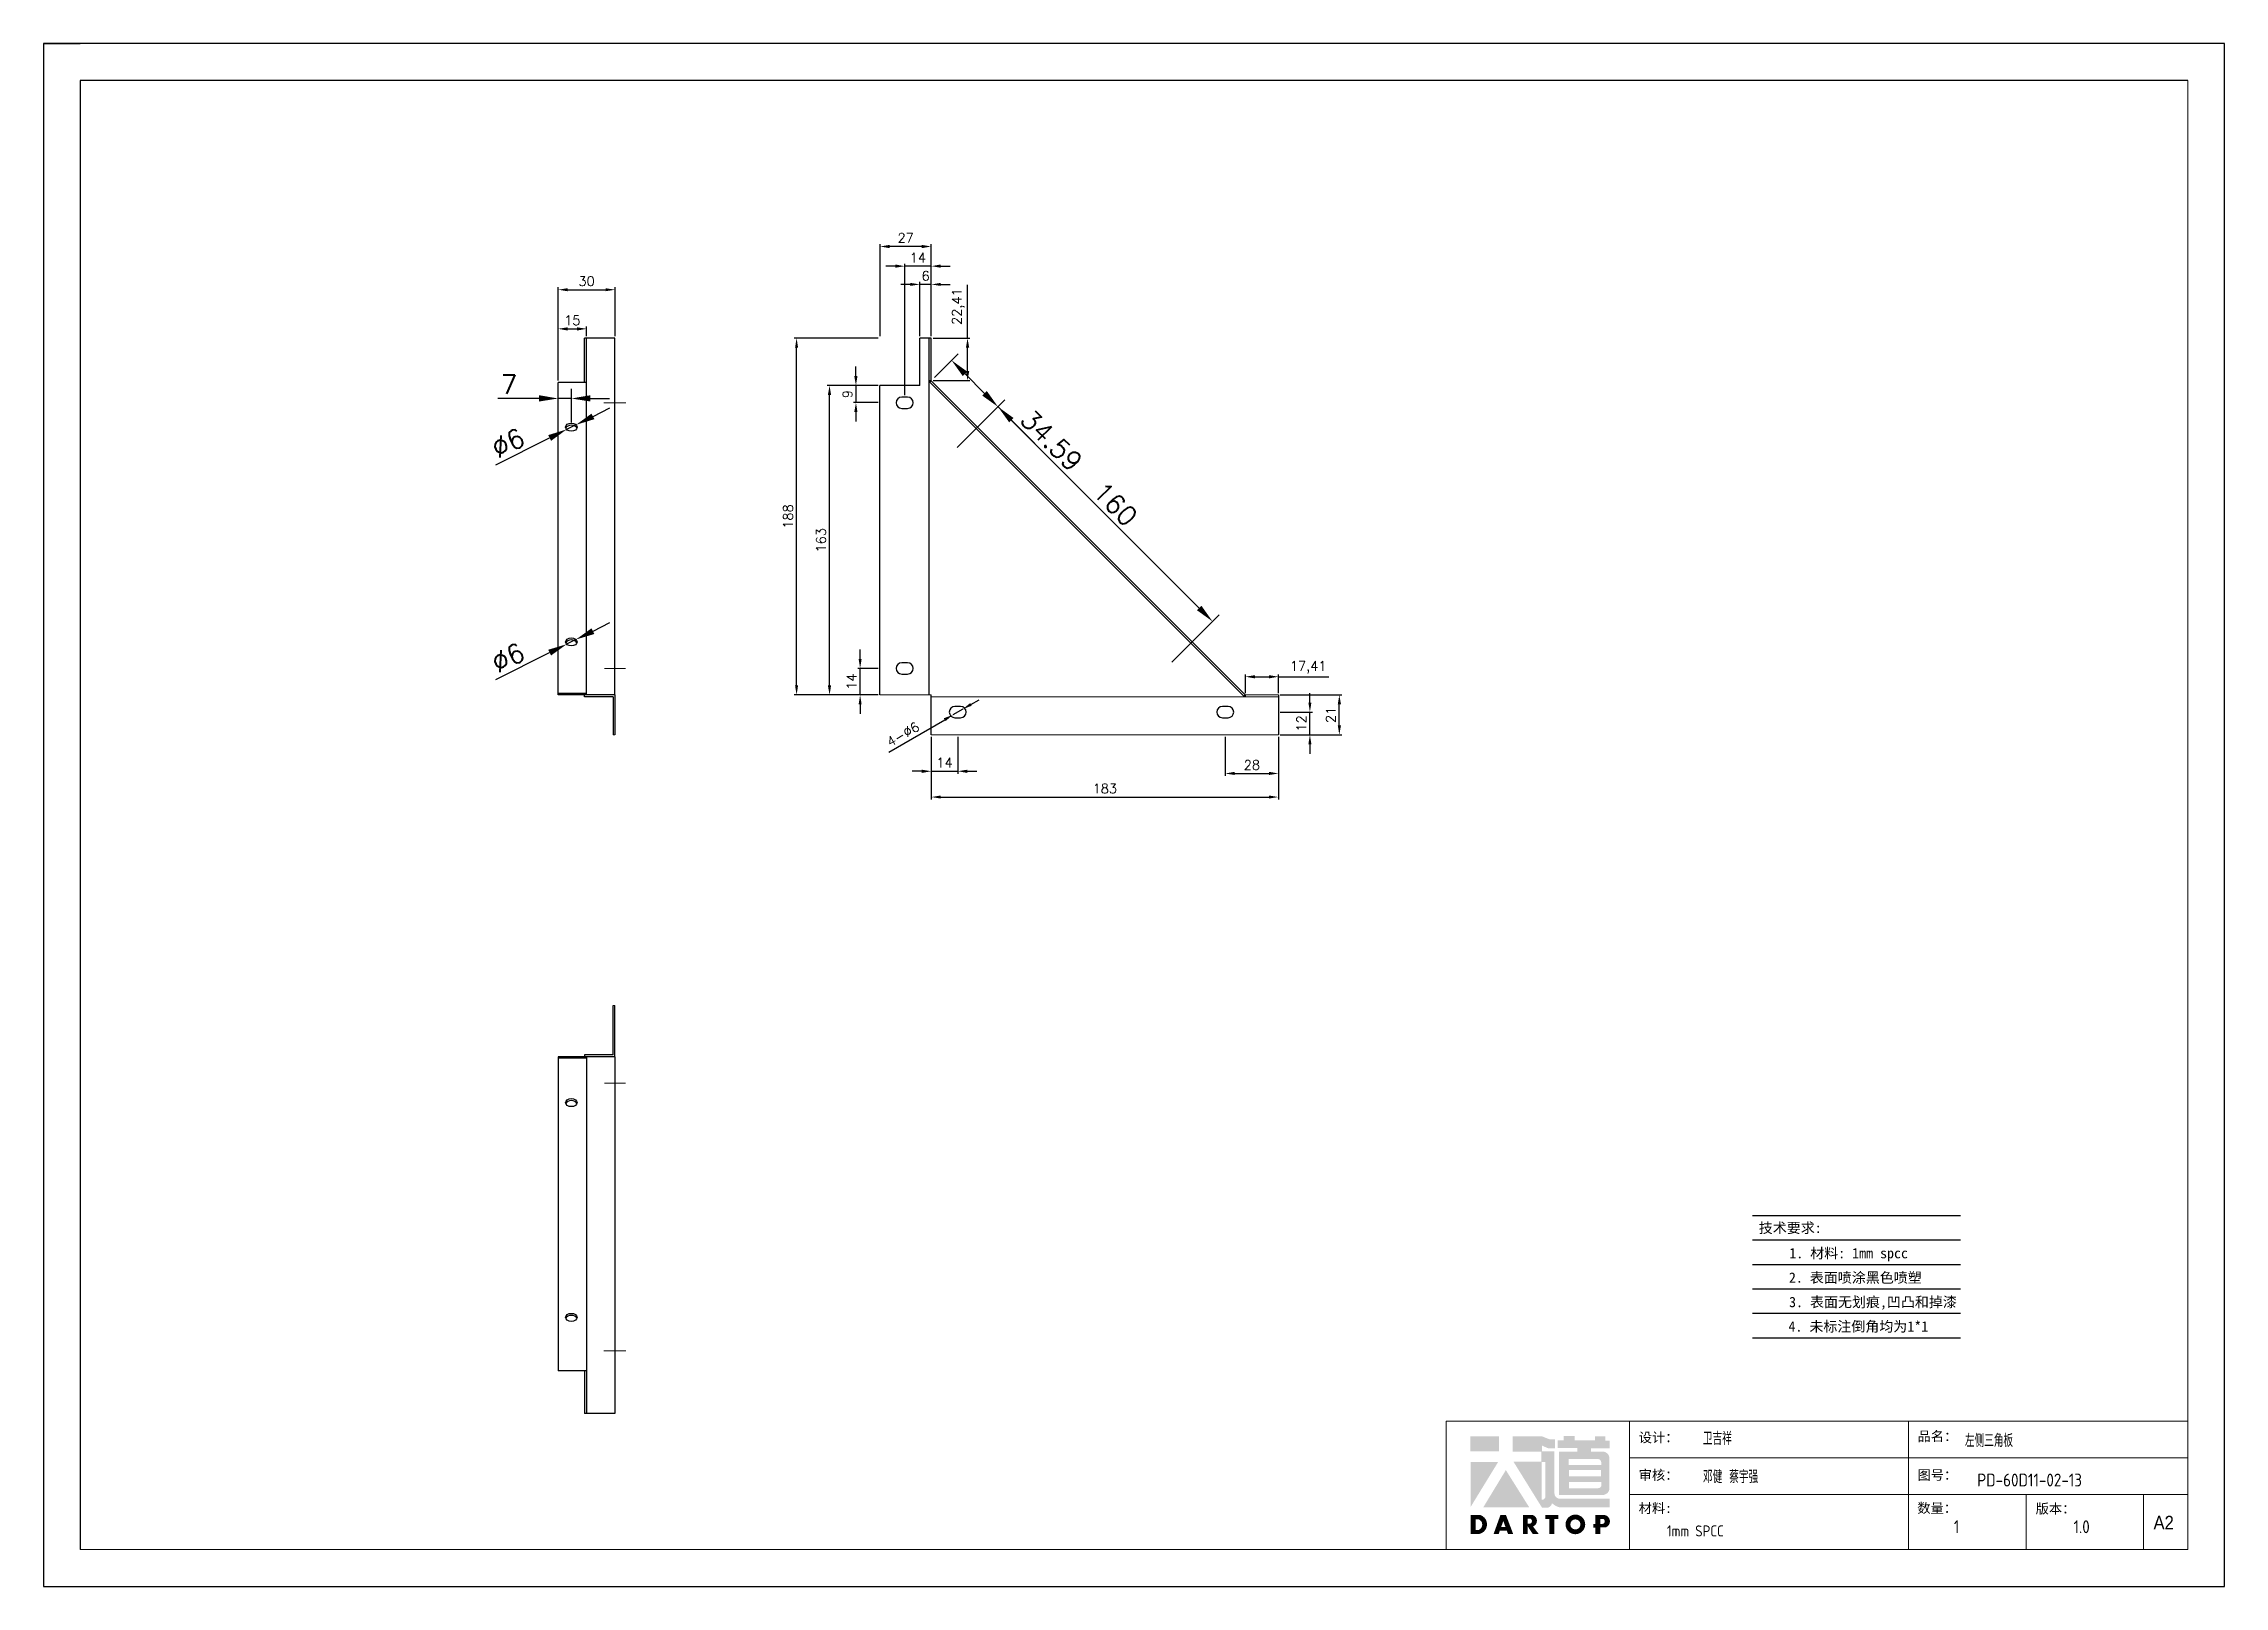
# Model space of a CAD drawing. Header units: millimetres. Extents: x -30327 to 34858, y 4015 to 75103.
# Drawn here: x 12079 to 13229, y 52753 to 53566 of the extents above; entities that cross this region are included whole.
import ezdxf
from ezdxf.enums import TextEntityAlignment as Align

# ---------------------------------------------------------------- set-up
doc = ezdxf.new("R2010")
doc.units = ezdxf.units.MM
doc.linetypes.add('CENTER2', pattern=[28.575, 19.05, -3.175, 3.175, -3.175])
for name, color, linetype, lineweight in [('A-TITLEBLOCK', 7, 'Continuous', 18), ('cen', 1, 'CENTER2', 9), ('dim', 2, 'Continuous', 9)]:
    doc.layers.add(name, color=color, linetype=linetype, lineweight=lineweight)
doc.layers.add('print', color=30, linetype='Continuous')
doc.styles.add('GB', font='GBENOR.SHX', dxfattribs={"bigfont": 'gbcbig.shx'})
doc.styles.add('HZ', font='')
doc.styles.add('SLDTEXTSTYLE0', font='simfang.ttf', dxfattribs={"bigfont": 'bigfont'})
doc.styles.add('SLDTEXTSTYLE1', font='Gothic.ttf', dxfattribs={"width": 0.913})
doc.styles.get("Standard").update_dxf_attribs({"font": 'txt', "bigfont": 'gbcbig.shx'})
doc.styles.get('HZ').set_extended_font_data('SimSun')
doc.dimstyles.new('1-4', dxfattribs={"dimscale": 4, "dimtxt": 2.5, "dimasz": 2.5, "dimexe": 1.25, "dimexo": 0.625, "dimtad": 1, "dimdsep": 46, "dimtxsty": 'Standard', "dimcen": 2.5, "dimadec": 0, "dimazin": 0, "dimtfac": 1, "dimtmove": 0, "dimatfit": 3, "dimfxl": 0, "dimarcsym": 0})
doc.dimstyles.new('small', dxfattribs={"dimtxt": 5, "dimasz": 5, "dimexe": 1.25, "dimexo": 1, "dimgap": 2, "dimtad": 1, "dimtxsty": 'Standard', "dimcen": 2.5, "dimadec": 0, "dimazin": 0, "dimtfac": 1, "dimtmove": 0, "dimatfit": 3, "dimfxl": 0, "dimarcsym": 0})

msp = doc.modelspace()

# ---------------------------------------------------------------- texts
at = {"style": 'HZ'}
for s, height, p in [('技术要求:', 5.40642, (13000.1275, 52941.5918)), ('1. 材料: 1mm spcc ', 5.406416, (13032.7272, 52928.2747)), ('    2. 表面喷涂黑色喷塑  ', 5.406416, (13030.7452, 52915.4023)), ('3. 表面无划痕,凹凸和掉漆', 5.406416, (13043.7257, 52902.5299)), ('4. 未标注倒角均为1*1', 5.406416, (13036.0058, 52889.6574))]:
    msp.add_text(s, height=height, dxfattribs=at).set_placement(p, align=Align.MIDDLE_CENTER)

# ---------------------------------------------------------------- blocks, each defined once
blk = doc.blocks.new('*D316')
at = {"layer": 'Defpoints', "color": 0}
for p in [(12547.3, 53201.4), (12730.3, 53201.4), (12730.3, 53168.6)]:
    blk.add_point(p, dxfattribs=at)
at = {"layer": 'dim', "color": 0, "lineweight": -2}
for p, q in [((12547.3, 53200.4), (12547.3, 53167.3)), ((12730.3, 53200.4), (12730.3, 53167.3)), ((12552.3, 53168.6), (12725.3, 53168.6))]:
    blk.add_line(p, q, dxfattribs=at)
at = {"layer": 'dim', "color": 0}
for points in [[(12552.3, 53169.4), (12552.3, 53167.8), (12547.3, 53168.6)], [(12725.3, 53169.4), (12725.3, 53167.8), (12730.3, 53168.6)]]:
    blk.add_solid(points, dxfattribs=at)
at = {"layer": 'dim', "color": 0, "insert": (12638.8, 53173.1), "char_height": 5, "attachment_point": 5}
blk.add_mtext('183', dxfattribs=at)
blk = doc.blocks.new('*D317')
at = {"layer": 'Defpoints', "color": 0}
for p in [(12547.3, 53201.4), (12561.3, 53201.4), (12561.3, 53182.2)]:
    blk.add_point(p, dxfattribs=at)
at = {"layer": 'dim', "color": 0, "lineweight": -2}
for p, q in [((12547.3, 53200.4), (12547.3, 53180.9)), ((12561.3, 53200.4), (12561.3, 53180.9)), ((12542.3, 53182.2), (12537.3, 53182.2)), ((12547.3, 53182.2), (12561.3, 53182.2)), ((12566.3, 53182.2), (12571.3, 53182.2))]:
    blk.add_line(p, q, dxfattribs=at)
at = {"layer": 'dim', "color": 0}
for points in [[(12542.3, 53183), (12542.3, 53181.3), (12547.3, 53182.2)], [(12566.3, 53183), (12566.3, 53181.3), (12561.3, 53182.2)]]:
    blk.add_solid(points, dxfattribs=at)
at = {"layer": 'dim', "color": 0, "insert": (12554.3, 53186.7), "char_height": 5, "attachment_point": 5}
blk.add_mtext('14', dxfattribs=at)
blk = doc.blocks.new('*D318')
at = {"layer": 'Defpoints', "color": 0}
for p in [(12702.3, 53201.4), (12730.3, 53201.4), (12730.3, 53181)]:
    blk.add_point(p, dxfattribs=at)
at = {"layer": 'dim', "color": 0, "lineweight": -2}
for p, q in [((12702.3, 53200.4), (12702.3, 53179.8)), ((12730.3, 53200.4), (12730.3, 53179.8)), ((12707.3, 53181), (12725.3, 53181))]:
    blk.add_line(p, q, dxfattribs=at)
at = {"layer": 'dim', "color": 0}
for points in [[(12707.3, 53181.9), (12707.3, 53180.2), (12702.3, 53181)], [(12725.3, 53181.9), (12725.3, 53180.2), (12730.3, 53181)]]:
    blk.add_solid(points, dxfattribs=at)
at = {"layer": 'dim', "color": 0, "insert": (12716.3, 53185.5), "char_height": 5, "attachment_point": 5}
blk.add_mtext('28', dxfattribs=at)
blk = doc.blocks.new('*D319')
at = {"layer": 'Defpoints', "color": 0}
for p in [(12730.3, 53213.4), (12746.9, 53213.4), (12730.3, 53201.4)]:
    blk.add_point(p, dxfattribs=at)
at = {"layer": 'dim', "color": 0, "lineweight": -2}
for p, q in [((12746.9, 53218.4), (12746.9, 53223.4)), ((12731.3, 53213.4), (12748.2, 53213.4)), ((12746.9, 53201.4), (12746.9, 53213.4)), ((12731.3, 53201.4), (12748.2, 53201.4)), ((12746.9, 53196.4), (12746.9, 53191.4))]:
    blk.add_line(p, q, dxfattribs=at)
at = {"layer": 'dim', "color": 0}
for points in [[(12746.1, 53218.4), (12747.7, 53218.4), (12746.9, 53213.4)], [(12746.1, 53196.4), (12747.7, 53196.4), (12746.9, 53201.4)]]:
    blk.add_solid(points, dxfattribs=at)
at = {"layer": 'dim', "color": 0, "insert": (12742.4, 53207.4), "char_height": 5, "attachment_point": 5, "rotation": 90}
blk.add_mtext('12', dxfattribs=at)
blk = doc.blocks.new('*D320')
at = {"layer": 'Defpoints', "color": 0}
for p in [(12730.3, 53222.4), (12762.4, 53222.4), (12730.3, 53201.4)]:
    blk.add_point(p, dxfattribs=at)
at = {"layer": 'dim', "color": 0, "lineweight": -2}
for p, q in [((12731.3, 53222.4), (12763.7, 53222.4)), ((12762.4, 53206.4), (12762.4, 53217.4)), ((12731.3, 53201.4), (12763.7, 53201.4))]:
    blk.add_line(p, q, dxfattribs=at)
at = {"layer": 'dim', "color": 0}
for points in [[(12761.6, 53217.4), (12763.3, 53217.4), (12762.4, 53222.4)], [(12761.6, 53206.4), (12763.3, 53206.4), (12762.4, 53201.4)]]:
    blk.add_solid(points, dxfattribs=at)
at = {"layer": 'dim', "color": 0, "insert": (12757.9, 53211.9), "char_height": 5, "attachment_point": 5, "rotation": 90}
blk.add_mtext('21', dxfattribs=at)
blk = doc.blocks.new('*D321')
at = {"layer": 'Defpoints', "color": 0}
for p in [(12520.3, 53458.7), (12520.3, 53410.4), (12547.3, 53410.4)]:
    blk.add_point(p, dxfattribs=at)
at = {"layer": 'dim', "color": 0, "lineweight": -2}
for p, q in [((12520.3, 53411.4), (12520.3, 53459.9)), ((12542.3, 53458.7), (12525.3, 53458.7)), ((12547.3, 53411.4), (12547.3, 53459.9))]:
    blk.add_line(p, q, dxfattribs=at)
at = {"layer": 'dim', "color": 0}
for points in [[(12525.3, 53459.5), (12525.3, 53457.8), (12520.3, 53458.7)], [(12542.3, 53459.5), (12542.3, 53457.8), (12547.3, 53458.7)]]:
    blk.add_solid(points, dxfattribs=at)
at = {"layer": 'dim', "color": 0, "insert": (12533.8, 53463.2), "char_height": 5, "attachment_point": 5}
blk.add_mtext('27', dxfattribs=at)
blk = doc.blocks.new('*D322')
at = {"layer": 'Defpoints', "color": 0}
for p in [(12533.3, 53448.3), (12547.3, 53410.4), (12533.3, 53379.4)]:
    blk.add_point(p, dxfattribs=at)
at = {"layer": 'dim', "color": 0, "lineweight": -2}
for p, q in [((12528.3, 53448.3), (12523.3, 53448.3)), ((12533.3, 53380.4), (12533.3, 53449.6)), ((12547.3, 53448.3), (12533.3, 53448.3)), ((12547.3, 53411.4), (12547.3, 53449.6)), ((12552.3, 53448.3), (12557.3, 53448.3))]:
    blk.add_line(p, q, dxfattribs=at)
at = {"layer": 'dim', "color": 0}
for points in [[(12528.3, 53449.2), (12528.3, 53447.5), (12533.3, 53448.3)], [(12552.3, 53449.2), (12552.3, 53447.5), (12547.3, 53448.3)]]:
    blk.add_solid(points, dxfattribs=at)
at = {"layer": 'dim', "color": 0, "insert": (12540.3, 53452.8), "char_height": 5, "attachment_point": 5}
blk.add_mtext('14', dxfattribs=at)
blk = doc.blocks.new('*D323')
at = {"layer": 'Defpoints', "color": 0}
for p in [(12507.6, 53376.4), (12520.3, 53385.4), (12520.3, 53376.4)]:
    blk.add_point(p, dxfattribs=at)
at = {"layer": 'dim', "color": 0, "lineweight": -2}
for p, q in [((12507.6, 53390.4), (12507.6, 53395.4)), ((12519.3, 53385.4), (12506.3, 53385.4)), ((12519.3, 53376.4), (12506.3, 53376.4)), ((12507.6, 53385.4), (12507.6, 53376.4)), ((12507.6, 53371.4), (12507.6, 53366.4))]:
    blk.add_line(p, q, dxfattribs=at)
at = {"layer": 'dim', "color": 0}
for points in [[(12506.7, 53390.4), (12508.4, 53390.4), (12507.6, 53385.4)], [(12506.7, 53371.4), (12508.4, 53371.4), (12507.6, 53376.4)]]:
    blk.add_solid(points, dxfattribs=at)
at = {"layer": 'dim', "color": 0, "insert": (12503.1, 53380.9), "char_height": 5, "attachment_point": 5, "rotation": 90}
blk.add_mtext('9', dxfattribs=at)
blk = doc.blocks.new('*D324')
at = {"layer": 'Defpoints', "color": 0}
for p in [(12509.8, 53236.4), (12520.3, 53236.4), (12520.3, 53222.4)]:
    blk.add_point(p, dxfattribs=at)
at = {"layer": 'dim', "color": 0, "lineweight": -2}
for p, q in [((12509.8, 53241.4), (12509.8, 53246.4)), ((12519.3, 53236.4), (12508.6, 53236.4)), ((12509.8, 53222.4), (12509.8, 53236.4)), ((12519.3, 53222.4), (12508.6, 53222.4)), ((12509.8, 53217.4), (12509.8, 53212.4))]:
    blk.add_line(p, q, dxfattribs=at)
at = {"layer": 'dim', "color": 0}
for points in [[(12509, 53241.4), (12510.6, 53241.4), (12509.8, 53236.4)], [(12509, 53217.4), (12510.6, 53217.4), (12509.8, 53222.4)]]:
    blk.add_solid(points, dxfattribs=at)
at = {"layer": 'dim', "color": 0, "insert": (12505.3, 53229.4), "char_height": 5, "attachment_point": 5, "rotation": 90}
blk.add_mtext('14', dxfattribs=at)
blk = doc.blocks.new('*D325')
at = {"layer": 'Defpoints', "color": 0}
for p in [(12476.3, 53410.4), (12520.3, 53410.4), (12520.3, 53222.4)]:
    blk.add_point(p, dxfattribs=at)
at = {"layer": 'dim', "color": 0, "lineweight": -2}
for p, q in [((12519.3, 53410.4), (12475.1, 53410.4)), ((12476.3, 53227.4), (12476.3, 53405.4)), ((12519.3, 53222.4), (12475.1, 53222.4))]:
    blk.add_line(p, q, dxfattribs=at)
at = {"layer": 'dim', "color": 0}
for points in [[(12475.5, 53405.4), (12477.1, 53405.4), (12476.3, 53410.4)], [(12475.5, 53227.4), (12477.1, 53227.4), (12476.3, 53222.4)]]:
    blk.add_solid(points, dxfattribs=at)
at = {"layer": 'dim', "color": 0, "insert": (12471.8, 53316.4), "char_height": 5, "attachment_point": 5, "rotation": 90}
blk.add_mtext('188', dxfattribs=at)
blk = doc.blocks.new('*D326')
at = {"layer": 'Defpoints', "color": 0}
for p in [(12547.3, 53410.4), (12566.4, 53410.4), (12547.3, 53388)]:
    blk.add_point(p, dxfattribs=at)
at = {"layer": 'dim', "color": 0, "lineweight": -2}
for p, q in [((12566.4, 53410.4), (12566.4, 53438.5)), ((12548.3, 53410.4), (12567.7, 53410.4)), ((12566.4, 53393), (12566.4, 53405.4)), ((12548.3, 53388), (12567.7, 53388))]:
    blk.add_line(p, q, dxfattribs=at)
at = {"layer": 'dim', "color": 0}
for points in [[(12565.6, 53405.4), (12567.3, 53405.4), (12566.4, 53410.4)], [(12565.6, 53393), (12567.3, 53393), (12566.4, 53388)]]:
    blk.add_solid(points, dxfattribs=at)
at = {"layer": 'dim', "color": 0, "insert": (12561.5, 53427), "char_height": 5, "attachment_point": 5, "rotation": 90}
blk.add_mtext('22,41', dxfattribs=at)
blk = doc.blocks.new('*D327')
at = {"layer": 'Defpoints', "color": 0}
for p in [(12730.3, 53232), (12712.9, 53222.4), (12730.3, 53222.4)]:
    blk.add_point(p, dxfattribs=at)
at = {"layer": 'dim', "color": 0, "lineweight": -2}
for p, q in [((12712.9, 53223.4), (12712.9, 53233.2)), ((12717.9, 53232), (12725.3, 53232)), ((12730.3, 53223.4), (12730.3, 53233.2)), ((12730.3, 53232), (12756.8, 53232))]:
    blk.add_line(p, q, dxfattribs=at)
at = {"layer": 'dim', "color": 0}
for points in [[(12717.9, 53232.8), (12717.9, 53231.1), (12712.9, 53232)], [(12725.3, 53232.8), (12725.3, 53231.1), (12730.3, 53232)]]:
    blk.add_solid(points, dxfattribs=at)
at = {"layer": 'dim', "color": 0, "insert": (12746, 53236.9), "char_height": 5, "attachment_point": 5}
blk.add_mtext('17,41', dxfattribs=at)
blk = doc.blocks.new('*D329')
at = {"layer": 'Defpoints', "color": 0}
for p in [(12558.7, 53211.9), (12563.9, 53214.9)]:
    blk.add_point(p, dxfattribs=at)
at = {"layer": 'dim', "color": 0, "lineweight": -2}
for p, q in [((12568.2, 53217.4), (12572.5, 53219.9)), ((12525, 53192.2), (12554.4, 53209.3)), ((12563.9, 53214.9), (12558.7, 53211.9))]:
    blk.add_line(p, q, dxfattribs=at)
at = {"layer": 'dim', "color": 0}
for points in [[(12567.8, 53218.1), (12568.6, 53216.7), (12563.9, 53214.9)], [(12553.9, 53210.1), (12554.8, 53208.6), (12558.7, 53211.9)]]:
    blk.add_solid(points, dxfattribs=at)
at = {"layer": 'dim', "color": 0, "insert": (12532.4, 53201.7), "char_height": 5, "attachment_point": 5, "rotation": 30.2615}
blk.add_mtext('4-∅6', dxfattribs=at)
blk = doc.blocks.new('*D332')
at = {"layer": 'Defpoints', "color": 0}
for p in [(12380.6, 53435.9), (12380.6, 53410.4), (12350.6, 53387)]:
    blk.add_point(p, dxfattribs=at)
at = {"layer": 'dim', "color": 0, "lineweight": -2}
for p, q in [((12350.6, 53388), (12350.6, 53437.2)), ((12355.6, 53435.9), (12375.6, 53435.9)), ((12380.6, 53411.4), (12380.6, 53437.2))]:
    blk.add_line(p, q, dxfattribs=at)
at = {"layer": 'dim', "color": 0}
for points in [[(12355.6, 53436.7), (12355.6, 53435.1), (12350.6, 53435.9)], [(12375.6, 53436.7), (12375.6, 53435.1), (12380.6, 53435.9)]]:
    blk.add_solid(points, dxfattribs=at)
at = {"layer": 'dim', "color": 0, "insert": (12365.6, 53440.4), "char_height": 5, "attachment_point": 5}
blk.add_mtext('30', dxfattribs=at)
blk = doc.blocks.new('*D333')
at = {"layer": 'Defpoints', "color": 0}
for p in [(12365.6, 53415.3), (12365.6, 53410.4), (12350.6, 53387)]:
    blk.add_point(p, dxfattribs=at)
at = {"layer": 'dim', "color": 0, "lineweight": -2}
for p, q in [((12350.6, 53388), (12350.6, 53416.5)), ((12355.6, 53415.3), (12360.6, 53415.3)), ((12365.6, 53411.4), (12365.6, 53416.5))]:
    blk.add_line(p, q, dxfattribs=at)
at = {"layer": 'dim', "color": 0}
for points in [[(12355.6, 53416.1), (12355.6, 53414.4), (12350.6, 53415.3)], [(12360.6, 53416.1), (12360.6, 53414.4), (12365.6, 53415.3)]]:
    blk.add_solid(points, dxfattribs=at)
at = {"layer": 'dim', "color": 0, "insert": (12358.1, 53419.8), "char_height": 5, "attachment_point": 5}
blk.add_mtext('15', dxfattribs=at)
blk = doc.blocks.new('*D1022')
at = {"layer": 'Defpoints', "color": 0}
for p in [(12350.6, 53378.6), (12350.6, 53364.5), (12357.6, 53363.5)]:
    blk.add_point(p, dxfattribs=at)
at = {"layer": 'dim', "color": 0, "lineweight": -2}
for p, q in [((12340.6, 53378.6), (12318.9, 53378.6)), ((12350.6, 53367), (12350.6, 53383.6)), ((12357.6, 53378.6), (12350.6, 53378.6)), ((12357.6, 53366), (12357.6, 53383.6)), ((12367.6, 53378.6), (12377.6, 53378.6))]:
    blk.add_line(p, q, dxfattribs=at)
at = {"layer": 'dim', "color": 0}
for points in [[(12340.6, 53380.3), (12340.6, 53377), (12350.6, 53378.6)], [(12367.6, 53380.3), (12367.6, 53377), (12357.6, 53378.6)]]:
    blk.add_solid(points, dxfattribs=at)
at = {"layer": 'dim', "color": 0, "insert": (12324.7, 53386.1), "char_height": 10, "attachment_point": 5}
blk.add_mtext('7', dxfattribs=at)
blk = doc.blocks.new('*D1023')
at = {"layer": 'Defpoints', "color": 0}
for p in [(12360, 53364.7, 2.4), (12355.1, 53362.3)]:
    blk.add_point(p, dxfattribs=at)
at = {"layer": 'dim', "color": 0, "lineweight": -2}
for p, q in [((12360, 53364.7), (12355.1, 53362.3)), ((12369, 53369.1), (12377.9, 53373.6)), ((12317.8, 53343.7), (12346.1, 53357.8))]:
    blk.add_line(p, q, dxfattribs=at)
at = {"layer": 'dim', "color": 0}
for points in [[(12368.2, 53370.6), (12369.7, 53367.7), (12360, 53364.7)], [(12345.4, 53359.3), (12346.9, 53356.3), (12355.1, 53362.3)]]:
    blk.add_solid(points, dxfattribs=at)
at = {"layer": 'dim', "color": 0, "insert": (12324.2, 53355.2), "char_height": 10, "attachment_point": 5, "rotation": 26.4325}
blk.add_mtext('∅6', dxfattribs=at)
blk = doc.blocks.new('*D1024')
at = {"layer": 'Defpoints', "color": 0}
for p in [(12360, 53251.6, 2.4), (12355.1, 53249.1)]:
    blk.add_point(p, dxfattribs=at)
at = {"layer": 'dim', "color": 0, "lineweight": -2}
for p, q in [((12360, 53251.6), (12355.1, 53249.1)), ((12369, 53256), (12377.9, 53260.5)), ((12317.8, 53230.6), (12346.1, 53244.7))]:
    blk.add_line(p, q, dxfattribs=at)
at = {"layer": 'dim', "color": 0}
for points in [[(12368.2, 53257.5), (12369.7, 53254.5), (12360, 53251.6)], [(12345.4, 53246.2), (12346.9, 53243.2), (12355.1, 53249.1)]]:
    blk.add_solid(points, dxfattribs=at)
at = {"layer": 'dim', "color": 0, "insert": (12324.2, 53242.1), "char_height": 10, "attachment_point": 5, "rotation": 26.4325}
blk.add_mtext('∅6', dxfattribs=at)
blk = doc.blocks.new('*D1025')
at = {"layer": 'Defpoints', "color": 0}
for p in [(12547.3, 53388), (12582.5, 53374.2), (12571.7, 53363.5)]:
    blk.add_point(p, dxfattribs=at)
at = {"layer": 'dim', "color": 0, "lineweight": -2}
for p, q in [((12549, 53389.7), (12561.5, 53402.2)), ((12565.1, 53391.6), (12575.4, 53381.3)), ((12573.5, 53365.3), (12586, 53377.8)), ((12582.5, 53374.2), (12621.3, 53335.3))]:
    blk.add_line(p, q, dxfattribs=at)
at = {"layer": 'dim', "color": 0}
for points in [[(12566.2, 53392.8), (12563.9, 53390.4), (12558, 53398.7)], [(12576.6, 53382.5), (12574.2, 53380.1), (12582.5, 53374.2)]]:
    blk.add_solid(points, dxfattribs=at)
at = {"layer": 'dim', "color": 0, "insert": (12610.7, 53356.5), "char_height": 10, "attachment_point": 5, "rotation": 315}
blk.add_mtext('34.59', dxfattribs=at)
blk = doc.blocks.new('*D1026')
at = {"layer": 'Defpoints', "color": 0}
for p in [(12582.5, 53374.2), (12571.7, 53363.5), (12684.9, 53250.4)]:
    blk.add_point(p, dxfattribs=at)
at = {"layer": 'dim', "color": 0, "lineweight": -2}
for p, q in [((12573.5, 53365.3), (12586, 53377.8)), ((12688.5, 53268.2), (12589.5, 53367.2)), ((12686.6, 53252.1), (12699.1, 53264.6))]:
    blk.add_line(p, q, dxfattribs=at)
at = {"layer": 'dim', "color": 0}
for points in [[(12590.7, 53368.3), (12588.4, 53366), (12582.5, 53374.2)], [(12689.7, 53269.4), (12687.4, 53267), (12695.6, 53261.1)]]:
    blk.add_solid(points, dxfattribs=at)
at = {"layer": 'dim', "color": 0, "insert": (12644.3, 53323), "char_height": 10, "attachment_point": 5, "rotation": 314.9996}
blk.add_mtext('160', dxfattribs=at)
blk = doc.blocks.new('*D1052')
at = {"layer": 'Defpoints', "color": 0}
for p in [(12541.3, 53438.7), (12541.3, 53410.4), (12547.3, 53410.4)]:
    blk.add_point(p, dxfattribs=at)
at = {"layer": 'dim', "color": 0, "lineweight": -2}
for p, q in [((12536.3, 53438.7), (12531.3, 53438.7)), ((12541.3, 53411.4), (12541.3, 53440)), ((12547.3, 53438.7), (12541.3, 53438.7)), ((12547.3, 53411.4), (12547.3, 53440)), ((12552.3, 53438.7), (12557.3, 53438.7))]:
    blk.add_line(p, q, dxfattribs=at)
at = {"layer": 'dim', "color": 0}
for points in [[(12536.3, 53439.5), (12536.3, 53437.9), (12541.3, 53438.7)], [(12552.3, 53439.5), (12552.3, 53437.9), (12547.3, 53438.7)]]:
    blk.add_solid(points, dxfattribs=at)
at = {"layer": 'dim', "color": 0, "insert": (12544.3, 53443.2), "char_height": 5, "attachment_point": 5}
blk.add_mtext('6', dxfattribs=at)
blk = doc.blocks.new('*D1053')
at = {"layer": 'Defpoints', "color": 0}
for p in [(12493.7, 53385.4), (12519.3, 53385.4), (12520.3, 53222.4)]:
    blk.add_point(p, dxfattribs=at)
at = {"layer": 'dim', "color": 0, "lineweight": -2}
for p, q in [((12518.3, 53385.4), (12492.4, 53385.4)), ((12493.7, 53227.4), (12493.7, 53380.4)), ((12519.3, 53222.4), (12492.4, 53222.4))]:
    blk.add_line(p, q, dxfattribs=at)
at = {"layer": 'dim', "color": 0}
for points in [[(12492.8, 53380.4), (12494.5, 53380.4), (12493.7, 53385.4)], [(12492.8, 53227.4), (12494.5, 53227.4), (12493.7, 53222.4)]]:
    blk.add_solid(points, dxfattribs=at)
at = {"layer": 'dim', "color": 0, "insert": (12489.2, 53303.9), "char_height": 5, "attachment_point": 5, "rotation": 90}
blk.add_mtext('163', dxfattribs=at)
blk = doc.blocks.new('Dartop Logo')
at = {"true_color": 0xc40018}
h = blk.add_hatch(color=12, dxfattribs=at)
h.set_gradient(color1=(196, 0, 24), color2=(196, 0, 24), tint=1)
h.paths.add_polyline_path([(30.39, -3.87), (33.08, -5.04), (35.99, -5.04), (35.99, -1.19), (33.59, -1.19), (30.46, 0.05), (17.94, 0.05), (17.94, -6.46), (30.12, -6.46), (30.12, -6.59), (30.12, -10.75), (18.31, -10.75), (30.46, -30.31), (32.87, -30.31, 0.279375), (34.63, -28.6), (34.63, -28.51), (34.84, -28.51, 0.143145), (38.15, -30.2), (59.27, -30.2), (59.27, -26.49), (38.06, -26.49, -0.414214), (35.75, -24.18), (35.75, -6.26), (30.39, -6.26)])
h.paths.add_polyline_path([(30.25, -10.84), (31.8, -10.84), (31.8, -26.02, -0.088936), (30.9, -26.94), (30.24, -26.94)], flags=16)
h = blk.add_hatch(color=12, dxfattribs=at)
h.set_gradient(color1=(196, 0, 24), color2=(196, 0, 24), tint=1)
h.paths.add_polyline_path([(59.24, -1.73), (57.36, -1.73), (57.36, 0.06), (53.06, 0.06), (53.06, -1.64), (44.29, -1.64), (44.29, 0.15), (39.7, 0.15), (39.7, -1.67), (37.16, -1.67), (37.16, -4.97), (45.54, -4.97), (45.54, -6.42), (37.73, -6.42), (37.73, -24.88), (56.26, -24.88, 0.414214), (59.15, -21.99), (59.15, -9.35, 0.414214), (56.26, -6.46), (51.36, -6.46), (51.36, -5.03), (59.24, -5.03)])
h.paths.add_polyline_path([(54.21, -9.59, -0.414214), (55.66, -11.04), (55.66, -12.1), (41.79, -12.1), (41.79, -9.59)], flags=16)
h.paths.add_polyline_path([(55.57, -14.33), (55.57, -17.01), (41.88, -17.01), (41.88, -14.33)], flags=16)
h.paths.add_polyline_path([(55.75, -19.43), (55.75, -20.57, -0.414214), (54.3, -22.02), (41.88, -22.02), (41.88, -19.43)], flags=16)
h = blk.add_hatch(color=12, dxfattribs=at)
h.set_gradient(color1=(196, 0, 24), color2=(196, 0, 24), tint=1)
h.paths.add_polyline_path([(12.18, 0), (0, 0), (0, -6.37), (12.18, -6.37)])
h = blk.add_hatch(color=12, dxfattribs=at)
h.set_gradient(color1=(196, 0, 24), color2=(196, 0, 24), tint=1)
h.paths.add_polyline_path([(11.79, -10.83), (0.03, -10.83), (0.03, -30.03)])
h = blk.add_hatch(color=12, dxfattribs=at)
h.set_gradient(color1=(196, 0, 24), color2=(196, 0, 24), tint=1)
h.paths.add_polyline_path([(15.05, -14.31), (5.44, -30.15), (25.01, -30.15)])
at = {"true_color": 0x646464}
h = blk.add_hatch(color=251, dxfattribs=at)
h.set_gradient(color1=(100, 100, 100), color2=(100, 100, 100), tint=1)
h.paths.add_polyline_path([(4.15, -33.43), (0.11, -33.43), (0.11, -41.5), (3.51, -41.5, 0.793016)])
h.paths.add_polyline_path([(3.57, -39.73), (2.16, -39.73), (2.16, -35.19), (3.42, -35.19, -0.671361)], flags=16)
h = blk.add_hatch(color=251, dxfattribs=at)
h.set_gradient(color1=(100, 100, 100), color2=(100, 100, 100), tint=1)
h.paths.add_polyline_path([(15.08, -33.36), (12.78, -33.36), (9.82, -41.51), (12, -41.51), (12.51, -40.06), (15.46, -40.06), (15.99, -41.52), (18.19, -41.52)])
h.paths.add_polyline_path([(14.9, -38.51), (13.07, -38.51), (13.97, -35.95)], flags=16)
h = blk.add_hatch(color=251, dxfattribs=at)
h.set_gradient(color1=(100, 100, 100), color2=(100, 100, 100), tint=1)
h.paths.add_polyline_path([(26.27, -33.36), (22.3, -33.36), (22.3, -41.51), (24.4, -41.51), (24.4, -38.28), (26.55, -41.54), (29.09, -41.54), (26.61, -38.3, 0.744055)])
h.paths.add_polyline_path([(24.38, -37.08), (24.38, -34.94), (25.32, -34.94, -0.796809), (25.3, -37.08)], flags=16)
h = blk.add_hatch(color=251, dxfattribs=at)
h.set_gradient(color1=(100, 100, 100), color2=(100, 100, 100), tint=1)
h.paths.add_polyline_path([(37.44, -33.4), (31.88, -33.4), (31.88, -35.16), (33.61, -35.16), (33.61, -41.52), (35.69, -41.52), (35.69, -35.16), (37.44, -35.16)])
h = blk.add_hatch(color=251, dxfattribs=at)
h.set_gradient(color1=(100, 100, 100), color2=(100, 100, 100), tint=1)
h.paths.add_polyline_path([(40.46, -37.41, 1), (48.83, -37.41, 1)])
h.paths.add_polyline_path([(46.8, -37.41, -1), (42.5, -37.41, -1)], flags=16)
h = blk.add_hatch(color=251, dxfattribs=at)
h.set_gradient(color1=(100, 100, 100), color2=(100, 100, 100), tint=1)
h.paths.add_polyline_path([(56.85, -33.38), (56.73, -33.38), (53.19, -33.38), (53.19, -37.19), (52.26, -37.19), (52.26, -38.73), (53.18, -38.73), (53.18, -41.5), (55.24, -41.5), (55.24, -38.72), (57.51, -38.72, 0.812304)])
h.paths.add_polyline_path([(55.21, -37.18), (55.21, -35.05), (56.39, -35.05, -0.778213), (56.27, -37.18)], flags=16)
blk = doc.blocks.new('DT-A2-TITLE')
for p, q in [((594, 420), (0, 420)), ((0, 420), (0, 420)), ((0, 420), (0, 0)), ((0, 420), (10, 420)), ((594, 0), (594, 420)), ((10, 410), (10, 10)), ((584, 410), (10, 410))]:
    blk.add_line(p, q)
at = {"layer": 'A-TITLEBLOCK', "color": 7}
for p, q in [((584, 410), (584, 10)), ((594, 0), (594, 297)), ((382, 10), (382, 45)), ((584, 45), (382, 45)), ((432, 45), (432, 10)), ((508, 45), (508, 10)), ((584, 35), (432, 35)), ((432, 25), (584.08, 25)), ((540, 10), (540, 25)), ((572, 10), (572, 25)), ((10, 10), (584, 10)), ((0, 0), (594, 0))]:
    blk.add_line(p, q, dxfattribs=at)
at = {"layer": 'A-TITLEBLOCK', "xscale": 0.6400000000000001, "yscale": 0.6400000000000001, "zscale": 0.6400000000000001}
blk.add_blockref('Dartop Logo', (388.65, 40.81), dxfattribs=at)
at = {"style": 'GB'}
for tag, p, height in [('#设计', (451.96, 38.52), 3.5), ('#品名', (523.32, 37.95), 3.5), ('#审核', (451.99, 28.1), 3.5), ('#图号', (526.67, 27.2), 3.5), ('#数量', (520.33, 14.51), 3.5), ('#版本', (552.92, 14.47), 3.5), ('#材料说明', (442.15, 13.59), 3)]:
    blk.add_attdef(tag, p, '', height=height, dxfattribs=at)
at = {"layer": 'A-TITLEBLOCK', "color": 7, "attachment_point": 1}
for s, insert, char_height, style in [('设计：', (434.47, 41.87), 2.646, 'SLDTEXTSTYLE0'), ('品名：', (510.43, 42.19), 2.646, 'SLDTEXTSTYLE0'), ('审核：', (434.47, 31.64), 2.646, 'SLDTEXTSTYLE0'), ('图号：', (510.4, 31.66), 2.646, 'SLDTEXTSTYLE0'), ('材料:', (434.47, 22.62), 2.646, 'SLDTEXTSTYLE0'), ('数量：', (510.35, 22.64), 2.646, 'SLDTEXTSTYLE0'), ('版本：', (542.59, 22.48), 2.646, 'SLDTEXTSTYLE0'), ('A2', (574.7, 19.21), 3.704, 'SLDTEXTSTYLE1')]:
    blk.add_mtext(s, dxfattribs=dict(at, insert=insert, char_height=char_height, style=style))

# ---------------------------------------------------------------- dimensions: what is measured, and where the dimension line sits
at = {"layer": 'dim'}
for base, p2, picture, middle in [((12520.2713, 53458.6569), (12520.2713, 53410.3712), '*D321', (12533.7713, 53458.6569)), ((12541.2713, 53438.7007), (12541.2713, 53410.3712), '*D1052', (12544.2713, 53438.7007))]:
    dim = msp.add_linear_dim(base=base, p1=(12547.2713, 53410.3712), p2=p2, dimstyle='small', dxfattribs=at)
    dim.commit()
    dim.dimension.update_dxf_attribs({"geometry": picture, "text_midpoint": middle, "dimtype": 160})
for base, p1, p2, picture, middle in [((12533.2713, 53448.3337), (12547.2713, 53410.3712), (12533.2713, 53379.3754), '*D322', (12540.2713, 53452.8337)), ((12380.5584, 53435.9014), (12350.5584, 53386.9612), (12380.5584, 53410.3712), '*D332', (12365.5584, 53440.4014)), ((12365.5584, 53415.2743), (12350.5584, 53386.9612), (12365.5584, 53410.3712), '*D333', (12358.0584, 53419.7743)), ((12730.2713, 53231.966), (12712.8565, 53222.3754), (12730.2713, 53222.3754), '*D327', (12746.0213, 53236.8827)), ((12561.2713, 53182.1707), (12547.2713, 53201.3754), (12561.2713, 53201.3754), '*D317', (12554.2713, 53186.6707)), ((12730.2713, 53168.5905), (12547.2713, 53201.3754), (12730.2713, 53201.3754), '*D316', (12638.7713, 53173.0905)), ((12730.2713, 53181.039), (12702.2713, 53201.3754), (12730.2713, 53201.3754), '*D318', (12716.2713, 53185.539))]:
    dim = msp.add_linear_dim(base=base, p1=p1, p2=p2, dimstyle='small', dxfattribs=at)
    dim.commit()
    dim.dimension.update_dxf_attribs({"geometry": picture, "text_midpoint": middle})
for base, p1, p2, picture, middle in [((12566.4249, 53410.3712), (12547.2713, 53387.9612), (12547.2713, 53410.3712), '*D326', (12561.5082, 53426.9545)), ((12476.3158, 53410.3712), (12520.2713, 53222.3754), (12520.2713, 53410.3712), '*D325', (12471.8158, 53316.3733)), ((12507.5805, 53376.3754), (12520.2713, 53385.3712), (12520.2713, 53376.3754), '*D323', (12503.0805, 53380.8733)), ((12493.6805, 53385.3712), (12520.2713, 53222.3754), (12519.2713, 53385.3712), '*D1053', (12489.1805, 53303.8733)), ((12509.8067, 53236.3754), (12520.2713, 53222.3754), (12520.2713, 53236.3754), '*D324', (12505.3067, 53229.3754)), ((12746.9163, 53213.3754), (12730.2713, 53201.3754), (12730.2713, 53213.3754), '*D319', (12742.4163, 53207.3754)), ((12762.425, 53222.3754), (12730.2713, 53201.3754), (12730.2713, 53222.3754), '*D320', (12757.925, 53211.8754))]:
    dim = msp.add_linear_dim(base=base, p1=p1, p2=p2, angle=90, dimstyle='small', dxfattribs=at)
    dim.commit()
    dim.dimension.update_dxf_attribs({"geometry": picture, "text_midpoint": middle})
for p1, distance, picture, middle in [((12547.2718, 53387.9612), 15.1656, '*D1025', (12610.7374, 53356.5495)), ((12684.8669, 53250.3646), -15.1842, '*D1026', (12644.3384, 53322.9741))]:
    dim = msp.add_aligned_dim(p1=p1, p2=(12571.7295, 53363.5035), distance=distance, dimstyle='1-4', dxfattribs=at)
    dim.commit()
    dim.dimension.update_dxf_attribs({"geometry": picture, "text_midpoint": middle})
dim = msp.add_linear_dim(base=(12350.5584, 53378.6446), p1=(12357.5584, 53363.4757), p2=(12350.5584, 53364.4757), angle=180, dimstyle='1-4', dxfattribs=at)
dim.commit()
dim.dimension.update_dxf_attribs({"geometry": '*D1022', "text_midpoint": (12324.7251, 53378.6446), "dimtype": 160})
for p1, p2, picture, middle in [((12360.0127, 53364.6957, 1.22), (12355.1042, 53362.2557, -1.22), '*D1023', (12324.1557, 53355.2464, -1.22)), ((12360.0127, 53251.5585, 1.22), (12355.1042, 53249.1185, -1.22), '*D1024', (12324.1557, 53242.1091, -1.22))]:
    dim = msp.add_diameter_dim_2p(p1=p1, p2=p2, dimstyle='1-4', dxfattribs=at)
    dim.commit()
    dim.dimension.update_dxf_attribs({"geometry": picture, "text_midpoint": middle})
dim = msp.add_diameter_dim_2p(p1=(12563.8625, 53214.8873), p2=(12558.6801, 53211.8636), text='4-<>', dimstyle='small', dxfattribs=at)
dim.commit()
dim.dimension.update_dxf_attribs({"geometry": '*D329', "text_midpoint": (12534.6217, 53197.8267), "dimtype": 163})

# ---------------------------------------------------------------- linework, layer by layer
for p, q in [((12380.5584, 53410.3712), (12364.5584, 53410.3712)), ((12364.5584, 53386.9612), (12364.5584, 53410.3712)), ((12365.5584, 53386.9612), (12365.5584, 53410.3712)), ((12380.5584, 53222.3754), (12380.5584, 53410.3712)), ((12547.2713, 53410.3712), (12541.2713, 53410.3712)), ((12541.2713, 53385.3712), (12541.2713, 53410.3712)), ((12546.2713, 53222.3754), (12546.2713, 53410.3712)), ((12547.2713, 53387.9612), (12547.2713, 53410.3712)), ((12547.2713, 53387.9612), (12546.2713, 53387.9612)), ((12546.5642, 53387.2541), (12547.2713, 53387.9612)), ((12350.5584, 53222.3754), (12350.5584, 53386.9612)), ((12365.5584, 53386.9612), (12350.5584, 53386.9612)), ((12365.5584, 53222.3754), (12365.5584, 53386.9612)), ((12520.2713, 53222.3754), (12520.2713, 53385.3712)), ((12541.2713, 53385.3712), (12520.2713, 53385.3712)), ((12534.7713, 53379.3754), (12531.7713, 53379.3754)), ((12531.7713, 53373.3754), (12534.7713, 53373.3754)), ((12534.7713, 53239.3754), (12531.7713, 53239.3754)), ((12531.7713, 53233.3754), (12534.7713, 53233.3754)), ((12365.5584, 53223.0824), (12350.5584, 53223.0824)), ((12380.5584, 53222.3754), (12350.5584, 53222.3754)), ((12364.5584, 53221.3754), (12364.5584, 53222.3754)), ((12379.5584, 53221.3754), (12364.5584, 53221.3754)), ((12380.5584, 53222.3754), (12365.5584, 53222.3754)), ((12379.5584, 53221.3754), (12379.5584, 53201.3754)), ((12380.5584, 53222.3754), (12380.5584, 53201.3754)), ((12547.2713, 53201.3754), (12547.2713, 53222.3754)), ((12562.7713, 53216.3754), (12559.7713, 53216.3754)), ((12703.7713, 53216.3754), (12700.7713, 53216.3754)), ((12712.1494, 53221.6683), (12712.8565, 53222.3754)), ((12712.8565, 53222.3754), (12712.8565, 53221.3754)), ((12730.2713, 53222.3754), (12730.2713, 53201.3754)), ((12559.7713, 53210.3754), (12562.7713, 53210.3754)), ((12700.7713, 53210.3754), (12703.7713, 53210.3754)), ((12379.5584, 53032.7728), (12379.5584, 53058.7728)), ((12380.5584, 53031.7728), (12380.5584, 53058.7728)), ((12350.5584, 53031.7728), (12350.5584, 52866.187)), ((12380.5584, 53031.7728), (12350.5584, 53031.7728)), ((12364.5584, 53032.7728), (12364.5584, 53031.7728)), ((12379.5584, 53032.7728), (12364.5584, 53032.7728)), ((12365.5584, 53031.7728), (12365.5584, 52843.7728)), ((12380.5584, 53031.7728), (12365.5584, 53031.7728)), ((12380.5584, 53031.7728), (12380.5584, 52843.7728)), ((12365.5584, 53031.0658), (12350.5584, 53031.0658)), ((12365.5584, 52866.187), (12350.5584, 52866.187)), ((12364.5584, 52866.187), (12364.5584, 52843.7728)), ((12380.5584, 52843.7728), (12364.5584, 52843.7728))]:
    msp.add_line(p, q)
at = {"lineweight": 15}
for p, q in [((12712.8565, 53222.3754), (12547.2713, 53387.9612)), ((12712.1494, 53221.6683), (12546.5642, 53387.2541)), ((12520.2713, 53222.3754), (12547.2713, 53222.3754)), ((12547.2713, 53221.3754), (12730.2713, 53221.3754)), ((12712.8565, 53222.3754), (12730.2713, 53222.3754)), ((12712.8565, 53222.3754), (12730.2713, 53222.3754)), ((12712.8565, 53221.3754), (12730.2713, 53221.3754)), ((12547.2713, 53201.3754), (12730.2713, 53201.3754))]:
    msp.add_line(p, q, dxfattribs=at)
at = {"extrusion": (0, -0.707107, 0.707107)}
for centre in [(12357.5584, 37733.6756, -37733.6756), (12357.5584, 37653.6754, -37653.6754), (12357.5584, 37482.0195, -37482.0195), (12357.5584, 37402.8821, -37401.1567)]:
    msp.add_circle(centre, 3, dxfattribs=at)
for centre, start, end in [((12531.7713, 53376.3754), 90, 270), ((12534.7713, 53376.3754), 270, 90), ((12531.7713, 53236.3754), 90, 270), ((12534.7713, 53236.3754), 270, 90), ((12559.7713, 53213.3754), 90, 270), ((12562.7713, 53213.3754), 270, 90), ((12700.7713, 53213.3754), 90, 270), ((12703.7713, 53213.3754), 270, 90)]:
    msp.add_arc(centre, 3, start, end)
for centre in [(12357.5584, 37732.1756, -37733.6756), (12357.5584, 37652.1754, -37653.6754), (12357.5584, 37480.5195, -37482.0195), (12357.5584, 37401.3821, -37401.1567)]:
    msp.add_arc(centre, 3, 14.4775122, 165.5224878, dxfattribs=at)
at = {"layer": 'cen'}
for p, q in [((12386.3404, 53376.3754), (12374.7765, 53376.3754)), ((12386.1271, 53236.3754), (12374.9898, 53236.3754)), ((12374.9898, 53017.7686), (12386.1271, 53017.7686)), ((12374.7051, 52876.7712), (12386.2691, 52876.7712))]:
    msp.add_line(p, q, dxfattribs=at)
at = {"layer": 'Defpoints'}
for p, q in [((12980.2166, 52948.0883), (13089.8533, 52948.0883)), ((12980.2166, 52935.2159), (13089.8533, 52935.2159)), ((12980.2166, 52935.2159), (13089.8533, 52935.2159)), ((12980.2166, 52922.3435), (13089.8533, 52922.3435)), ((12980.2166, 52909.4711), (13089.8533, 52909.4711)), ((12980.2166, 52896.5987), (13089.8533, 52896.5987)), ((12980.2166, 52883.7262), (13089.8533, 52883.7262))]:
    msp.add_line(p, q, dxfattribs=at)
at = {"layer": 'dim'}
for p, q in [((12560.9915, 53352.7655), (12582.4675, 53374.2415)), ((12674.1286, 53239.6284), (12695.6046, 53261.1044)), ((12380.5584, 53201.3754), (12379.5584, 53201.3754)), ((12380.5584, 53058.7728), (12379.5584, 53058.7728))]:
    msp.add_line(p, q, dxfattribs=at)
at = {"layer": 'print'}
msp.add_lwpolyline([(12079.3712, 52752.7093), (13228.9751, 52752.7093), (13228.9751, 53565.5605), (12079.3712, 53565.5605)], close=True, dxfattribs=at)

# ---------------------------------------------------------------- block references
at = {"xscale": 1.93536, "yscale": 1.93536, "zscale": 1.93536}
msp.add_blockref('DT-A2-TITLE', (12079.3712, 52752.7093), dxfattribs=at).add_auto_attribs({'#设计': '卫吉祥', '#审核': '邓健 蔡宇强', '#材料说明': '1mm SPCC', '#品名': '左侧三角板', '#图号': 'PD-60D11-02-13', '#数量': '1', '#版本': '1.0'})

msp.set_redraw_order([(e.dxf.handle, doc.entitydb.next_handle()) for e in msp.query("TEXT MTEXT ATTDEF DIMENSION ARC_DIMENSION")])  # texts and dimensions are drawn at this point

doc.saveas('drawing.dxf')
